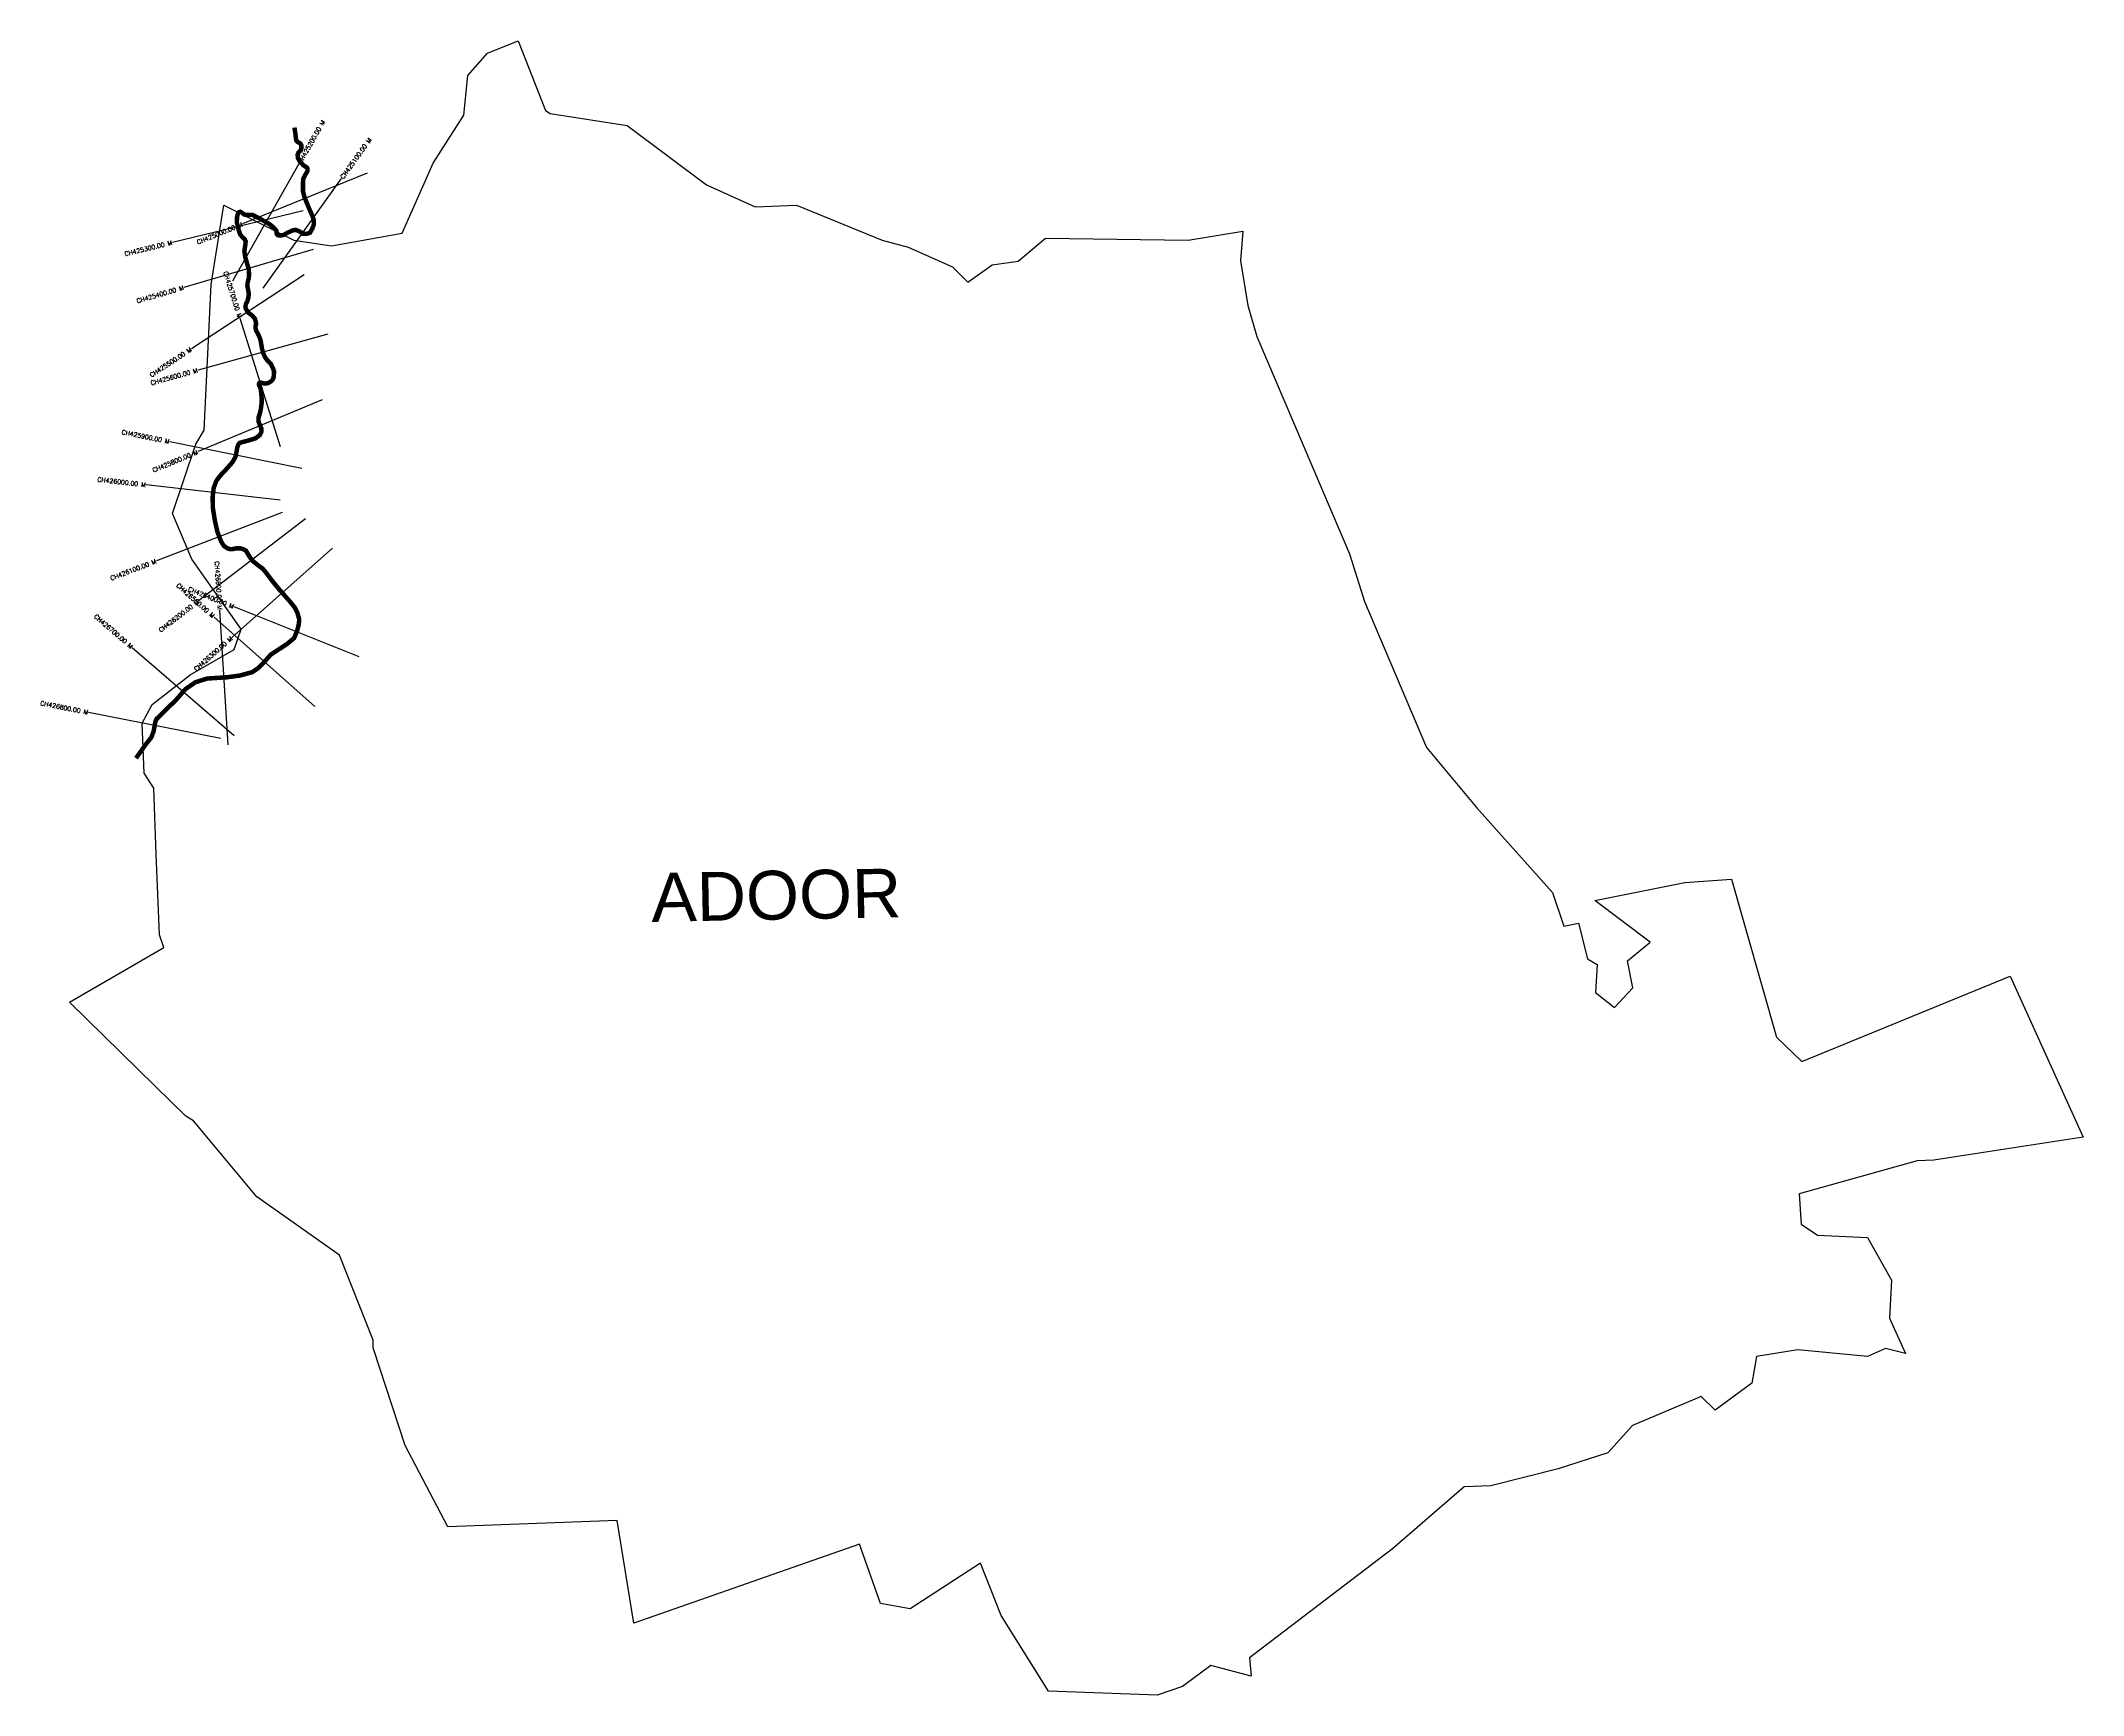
# Model space of a CAD drawing. Header units: metres. Extents: x 306893 to 311442, y 1924002 to 1927686.
import ezdxf
from ezdxf.enums import TextEntityAlignment as Align

# ---------------------------------------------------------------- set-up
doc = ezdxf.new("R2010")
doc.units = ezdxf.units.M
for name, color, linetype in [('CS', 134, 'Continuous'), ('CSMark', 6, 'Continuous'), ('UNPROTECTED', 10, 'Continuous'), ('VILLAGE BOUNDRY', 10, 'Continuous'), ('VILLAGE NAME', 250, 'Continuous')]:
    doc.layers.add(name, color=color, linetype=linetype)
doc.styles.get("Standard").update_dxf_attribs({"font": 'simplex.shx'})

msp = doc.modelspace()

# ---------------------------------------------------------------- linework, layer by layer
at = {"layer": 'CS'}
for p, q in [((307320.6, 1927151.2), (307468.2, 1927412.4)), ((307619.9, 1927391.2), (307342.1, 1927277.8)), ((307387.5, 1927135.2), (307562.3, 1927379)), ((307477.2, 1927307.4), (307185.7, 1927236.6)), ((307499.2, 1927220.9), (307211.3, 1927136.7)), ((307479, 1927164.3), (307228, 1927000)), ((307426.1, 1926781.3), (307336.5, 1927067.6)), ((307531.9, 1927032.7), (307242.8, 1926952.5)), ((307519.6, 1926886.4), (307242.7, 1926770.9)), ((307474.1, 1926733.4), (307180, 1926793)), ((307425.4, 1926662.5), (307127.4, 1926696.7)), ((307430.1, 1926635.3), (307150.1, 1926527.6)), ((307482, 1926620.9), (307243.8, 1926438.5)), ((307542.6, 1926556), (307317.9, 1926357.2)), ((307309.9, 1926118.2), (307291.5, 1926417.6)), ((307601.7, 1926314.1), (307323, 1926425)), ((307502.9, 1926203.5), (307278.5, 1926402.5)), ((307323, 1926138), (307096.1, 1926334.3)), ((307293.3, 1926132), (306998.9, 1926190))]:
    msp.add_line(p, q, dxfattribs=at)
at = {"layer": 'UNPROTECTED', "const_width": 10, "flags": 128}
msp.add_lwpolyline([(307457.6, 1927492.5), (307461.1, 1927467.1), (307462, 1927463), (307464.3, 1927460.6), (307468, 1927458.8), (307471.2, 1927456.4), (307472.8, 1927453), (307472.9, 1927446.4), (307471.6, 1927441.9), (307466.3, 1927436.4), (307464.7, 1927432.2), (307465.1, 1927425), (307469, 1927417.4), (307477.6, 1927408.4), (307485.1, 1927403.6), (307486.7, 1927400.6), (307486.4, 1927395.1), (307481.3, 1927386.6), (307477.4, 1927379), (307476.4, 1927368.1), (307476.7, 1927349.9), (307479.9, 1927337.2), (307489.2, 1927314.5), (307497, 1927296.9), (307500.8, 1927286.3), (307500.9, 1927277.5), (307497.7, 1927268.2), (307492.1, 1927258.4), (307484.5, 1927255.7), (307476.1, 1927256.3), (307469.4, 1927261), (307460.1, 1927264.7), (307453.6, 1927263.5), (307442, 1927258.3), (307434.2, 1927253.5), (307425.4, 1927251.9), (307420.5, 1927252.9), (307418, 1927255.7), (307417.3, 1927262.8), (307412.7, 1927268.4), (307402.1, 1927277.4), (307376.3, 1927292), (307363.7, 1927298.2), (307357.9, 1927298.1), (307350.8, 1927297.6), (307345.7, 1927298.9), (307338.9, 1927304), (307336.7, 1927304.9), (307334, 1927304), (307331.6, 1927300.5), (307329.6, 1927293), (307329.2, 1927281), (307333.4, 1927264), (307336.3, 1927255.1), (307341.6, 1927248.3), (307346.4, 1927244.2), (307348.9, 1927239.3), (307348.2, 1927231.9), (307346, 1927217.8), (307347.6, 1927205.3), (307352, 1927190.1), (307355.7, 1927177.1), (307356.5, 1927165), (307355.6, 1927156.3), (307353.2, 1927147.1), (307352.6, 1927139.3), (307354.5, 1927130.7), (307355.9, 1927121.7), (307354.8, 1927113.4), (307352.4, 1927105.2), (307349.8, 1927100.6), (307348.3, 1927094.7), (307349.2, 1927088.7), (307354.7, 1927080.4), (307364, 1927073.3), (307369, 1927067.5), (307371, 1927062), (307372, 1927057.1), (307371.9, 1927053.6), (307370.8, 1927050.2), (307370.8, 1927046), (307372.1, 1927040.5), (307376, 1927033.5), (307378.6, 1927028), (307380.3, 1927024.4), (307382.2, 1927018.1), (307383.7, 1927009.3), (307385.3, 1927000), (307387.8, 1926990.7), (307391, 1926983.2), (307394.5, 1926977.2), (307399.6, 1926971.9), (307404.8, 1926966.7), (307407.8, 1926960.2), (307410.4, 1926954.6), (307412.2, 1926948.9), (307411.3, 1926937.5), (307409.6, 1926932.2), (307405.5, 1926927.4), (307399.1, 1926923.6), (307392, 1926922.3), (307385.8, 1926923.5), (307382.6, 1926924.7), (307381.4, 1926924.5), (307379.5, 1926923.9), (307378.7, 1926922.6), (307378.4, 1926920.9), (307378.7, 1926918.3), (307380.5, 1926915.4), (307381.8, 1926912.5), (307382.6, 1926909), (307383.9, 1926896.2), (307384.7, 1926887.5), (307384.5, 1926879.5), (307382.6, 1926865.6), (307380.7, 1926856.3), (307377.7, 1926847.8), (307377.4, 1926837.8), (307380.7, 1926829.9), (307383.8, 1926822.4), (307384.1, 1926815), (307380.4, 1926807.7), (307370.9, 1926800.5), (307354.5, 1926795.5), (307336.4, 1926790.7), (307332.9, 1926787.5), (307330.1, 1926779.9), (307328.6, 1926770.6), (307326.2, 1926759.2), (307319, 1926746.8), (307308.6, 1926734.9), (307291.4, 1926716.4), (307283.3, 1926705.3), (307277.6, 1926689.7), (307275.2, 1926669.4), (307275.9, 1926644.9), (307280.1, 1926617.9), (307285.9, 1926592.2), (307294, 1926571.2), (307297.6, 1926565.1), (307301.5, 1926560), (307309.5, 1926554.9), (307314.6, 1926553.6), (307319.4, 1926553.8), (307328.2, 1926555.5), (307337.1, 1926555.5), (307344, 1926553.4), (307349.6, 1926550.2), (307357.9, 1926536.2), (307364.8, 1926527.2), (307374.5, 1926519.3), (307386.7, 1926510.3), (307393.1, 1926502.8), (307407.6, 1926483.5), (307424, 1926463.6), (307446.6, 1926438.1), (307458, 1926424), (307464, 1926412.1), (307468.2, 1926397.6), (307467.4, 1926387.7), (307464.1, 1926373.8), (307456.8, 1926355.7), (307441.2, 1926342.7), (307404.5, 1926318.6), (307389.3, 1926301.5), (307375.7, 1926288), (307363.3, 1926279.7), (307335.2, 1926272.1), (307306.4, 1926268.3), (307263.3, 1926265.6), (307236.8, 1926257.3), (307214.6, 1926241.9), (307194.5, 1926218.8), (307161.3, 1926186.3), (307150.5, 1926175.8), (307147.8, 1926169.8), (307145.5, 1926157.9), (307143.9, 1926148.3), (307138.6, 1926134.4), (307126.3, 1926119), (307104.6, 1926088.2)], dxfattribs=at)
at = {"layer": 'VILLAGE BOUNDRY', "color": 3, "flags": 128}
msp.add_lwpolyline([(308575.7, 1927319.3), (308766.5, 1927242.1), (308824.4, 1927226), (308923.2, 1927182.1), (308957.4, 1927148.4), (309011.6, 1927186.7), (309069.7, 1927195.3), (309131, 1927246.2), (309448.6, 1927241.9), (309570.5, 1927262), (309565.3, 1927195.5), (309581.4, 1927096), (309601.4, 1927027.3), (309807.7, 1926542.9), (309841.6, 1926437.4), (309979.1, 1926112.3), (310090.7, 1925978.5), (310260.2, 1925788.8), (310285.4, 1925713.9), (310318.1, 1925720.7), (310337.8, 1925641.2), (310359.7, 1925628.7), (310356.1, 1925566.8), (310398.4, 1925533.4), (310438.9, 1925577.1), (310427.6, 1925636.8), (310478, 1925678.2), (310354.3, 1925771.4), (310555.3, 1925811.6), (310659.2, 1925819.2), (310759.5, 1925467.3), (310815.4, 1925413), (311280, 1925603.1), (311442.3, 1925244.5), (311201, 1925207.4), (311109.4, 1925193.4), (311072.5, 1925191.9), (310809.8, 1925118.5), (310814.4, 1925050.9), (310850.6, 1925025.9), (310962, 1925020.7), (311015.7, 1924925.8), (311010.7, 1924841.1), (311046.5, 1924762.5), (311002, 1924774.1), (310962.2, 1924755.9), (310806.7, 1924770.5), (310714.6, 1924755.9), (310704.2, 1924696.3), (310622.3, 1924636.6), (310591.5, 1924666.8), (310438.5, 1924602.6), (310383.4, 1924541.6), (310272.7, 1924505.7), (310122.5, 1924467.8), (310063.3, 1924465.7), (309903.7, 1924327.5), (309585.4, 1924084.6), (309588.8, 1924044.1), (309499.1, 1924068.1), (309436.1, 1924021.4), (309379.4, 1924001.9), (309137.7, 1924010.5), (309032.1, 1924179.5), (308985.9, 1924296.1), (308829, 1924193.8), (308763.2, 1924205.6), (308716, 1924338.4), (308213.4, 1924162.3), (308176.1, 1924390.9), (307799.3, 1924376.9), (307704.4, 1924558), (307632.6, 1924775.3), (307632.8, 1924792.1), (307557.6, 1924981.7), (307373.6, 1925111.2), (307232.3, 1925280.6), (307215.7, 1925290.9), (307147.4, 1925358), (306956.6, 1925545.3), (307166.4, 1925666.3), (307156.7, 1925694.7), (307149.8, 1925874.3), (307144.2, 1926021.6), (307122.9, 1926054.9), (307118.5, 1926166.4), (307140.7, 1926207.8), (307225.1, 1926273.7), (307323, 1926330.6), (307339, 1926375.8), (307228.6, 1926531.7), (307186.2, 1926633), (307238.2, 1926787.6), (307256.6, 1926818.8), (307272.2, 1927143), (307300.3, 1927320), (307456.1, 1927242.1), (307540.3, 1927229.4), (307697.4, 1927257.6), (307766.6, 1927413.5), (307835, 1927520.1), (307844, 1927608.5), (307887.4, 1927657.8), (307955.8, 1927685.5), (308017.1, 1927530.6), (308026.9, 1927523.6), (308198.4, 1927497.2), (308375.3, 1927364.8), (308483.8, 1927316.3), (308575.7, 1927319.3)], dxfattribs=at)

# ---------------------------------------------------------------- texts
at = {"layer": 'CSMark'}
for s, rotation, p in [('CH425200.00 M', 60.5356, (307468.7, 1927413.2)), ('CH425100.00 M', 54.3601, (307562.9, 1927379.8))]:
    msp.add_text(s, height=10, rotation=rotation, dxfattribs=at).set_placement(p, align=Align.MIDDLE_LEFT)
for s, rotation, p in [('CH425000.00 M', 22.1915, (307341.2, 1927277.5)), ('CH425300.00 M', 13.6567, (307184.7, 1927236.4)), ('CH425400.00 M', 16.2953, (307210.3, 1927136.4)), ('CH425700.00 M', 287.3753, (307336.2, 1927068.6)), ('CH425500.00 M', 33.2219, (307227.2, 1926999.4)), ('CH425600.00 M', 15.5004, (307241.8, 1926952.2)), ('CH425900.00 M', 348.5342, (307179.1, 1926793.2)), ('CH425800.00 M', 22.6361, (307241.8, 1926770.5)), ('CH426000.00 M', 353.4637, (307126.4, 1926696.8)), ('CH426100.00 M', 21.0372, (307149.1, 1926527.2)), ('CH426600.00 M', 273.5115, (307291.5, 1926418.6)), ('CH426500.00 M', 318.4289, (307277.7, 1926403.2)), ('CH426400.00 M', 338.2931, (307322.1, 1926425.4)), ('CH426200.00 M', 37.4371, (307243, 1926437.9)), ('CH426700.00 M', 319.1274, (307095.4, 1926334.9)), ('CH426300.00 M', 41.4949, (307317.2, 1926356.6)), ('CH426800.00 M', 348.8647, (306997.9, 1926190.2))]:
    msp.add_text(s, height=10, rotation=rotation, dxfattribs=at).set_placement(p, align=Align.MIDDLE_RIGHT)
at = {"layer": 'VILLAGE NAME', "insert": (308251.3, 1925832.3), "char_height": 108.748, "attachment_point": 1, "rotation": 1.1028}
msp.add_mtext_dynamic_manual_height_columns('{\\fArial|b0|i0|c0|p34;ADOOR}', width=1571.314, gutter_width=543.7, heights=[0], dxfattribs=at)

doc.saveas('drawing.dxf')
